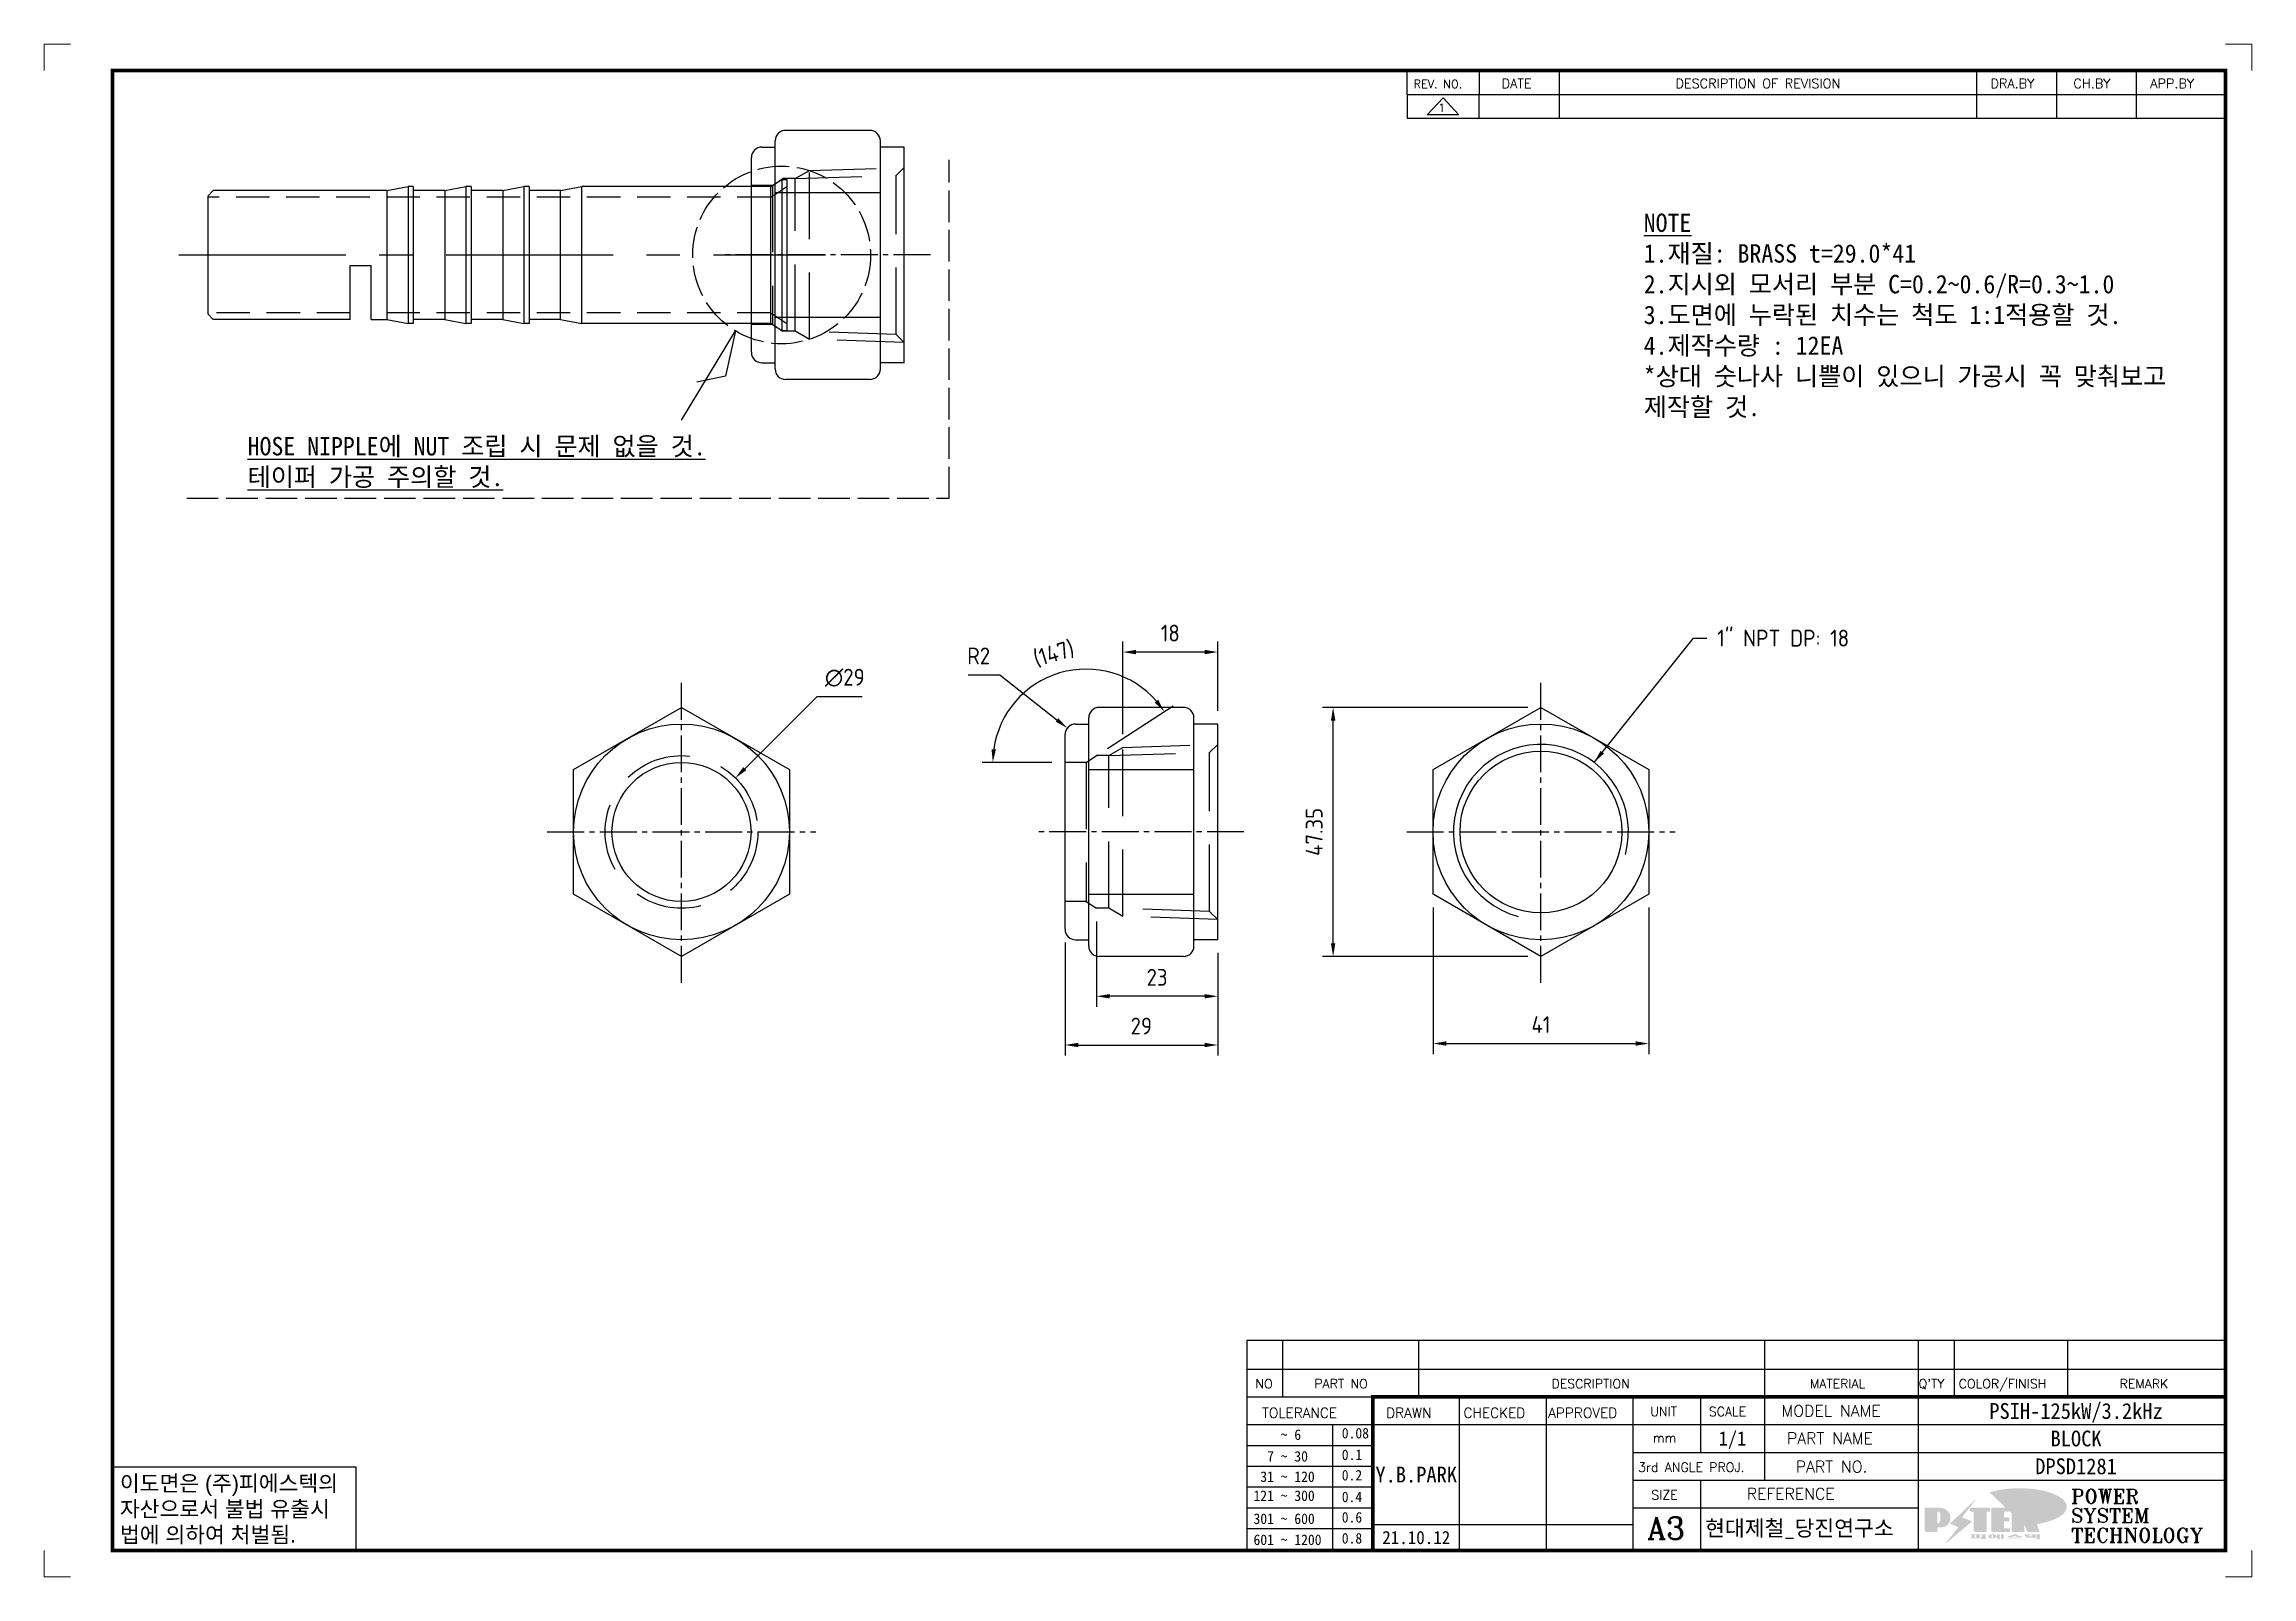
# Model space of a CAD drawing. Header units: millimetres. Extents: x 6089 to 10633, y -545 to 822.
# Drawn here: x 7434.3 to 7853.8, y -545.3 to -254 of the extents above; entities that cross this region are included whole.
import ezdxf
from ezdxf.enums import TextEntityAlignment as Align

# ---------------------------------------------------------------- set-up
doc = ezdxf.new("R2010")
doc.units = ezdxf.units.MM
for name, pattern in [('AM_ISO02W050', [7.5, 6, -1.5]), ('CENTER', [50.8, 31.75, -6.35, 6.35, -6.35]), ('CENTER1', [10, 7, -1, 1, -1]), ('HIDDEN', [9.525, 6.35, -3.175]), ('HIDDENX2', [19.05, 12.7, -6.35])]:
    doc.linetypes.add(name, pattern=pattern)
for name, color, linetype in [('FORMAT-1', 7, 'Continuous'), ('line', 3, 'Continuous'), ('THIN', 3, 'Continuous')]:
    doc.layers.add(name, color=color, linetype=linetype)
doc.styles.add('h1', font='')
doc.styles.add('HAN', font='')
doc.styles.add('RC', font='ROMANC.SHX')
doc.styles.add('ROMANT', font='romant')
doc.styles.add('RT', font='ROMANT.SHX', dxfattribs={"oblique": 15})
doc.styles.get("Standard").update_dxf_attribs({"font": 'ISOCP.SHX', "bigfont": 'WHGTXT.SHX'})
doc.styles.get('h1').set_extended_font_data('New Gulim')
doc.styles.get('HAN').set_extended_font_data('GulimChe')
doc.dimstyles.new('PS-1', dxfattribs={"dimtxt": 3.2, "dimasz": 2.5, "dimexe": 2, "dimexo": 2.5, "dimgap": 2, "dimtad": 1, "dimtoh": 1, "dimrnd": 0.05, "dimzin": 12, "dimdsep": 46, "dimtxsty": 'Standard', "dimcen": 0, "dimclrt": 2, "dimazin": 3, "dimtfac": 1, "dimtofl": 0, "dimtmove": 0, "dimatfit": 3, "dimfxl": 0, "dimtolj": 1, "dimtzin": 0, "dimarcsym": 0})

msp = doc.modelspace()

# ---------------------------------------------------------------- texts
at = {"color": 2, "char_height": 3.5, "attachment_point": 1, "style": 'HAN'}
for s, insert in [('{\\LNOTE\\P}1.재질: BRASS t=29.0*41\\P2.지시외 모서리 부분 C=0.2~0.6/R=0.3~1.0\\P3.도면에 누락된 치수는 척도 1:1적용할 것.\\P{\\C1;4.제작수량 : 12EA\\P*상대 숫나사 니쁠이 있으니 가공시 꼭 맞춰보고 제작할 것.}', (7738.25, -286.152)), ('{\\LHOSE NIPPLE에 NUT 조립 시 문제 없을 것.\\P테이퍼 가공 주의할 것.}', (7472.97, -328.623))]:
    msp.add_mtext_dynamic_manual_height_columns(s, width=99.15487, gutter_width=769.295, heights=[0], dxfattribs=dict(at, insert=insert))
at = {"color": 2, "insert": (7752.214, -365.248), "char_height": 3.2, "attachment_point": 1}
msp.add_mtext('1" NPT DP: 18', dxfattribs=at)

# ---------------------------------------------------------------- blocks, each defined once
blk = doc.blocks.new('re3')
at = {"color": 180}
for p, q in [((0, 0), (0, -4.55)), ((6.87, -0.64), (3.86, -3.91)), ((9.88, -3.91), (3.86, -3.91)), ((6.87, -0.64), (9.88, -3.91)), ((13.74, -4.55), (13.74, 0)), ((28.97, -4.55), (28.97, 0)), ((108.25, -4.55), (108.25, 0)), ((123.49, -4.55), (123.49, 0)), ((138.64, -4.55), (138.64, 0)), ((0, -4.55), (155.53, -4.55))]:
    blk.add_line(p, q, dxfattribs=at)
at = {"color": 2, "style": 'RC', "oblique": 15}
blk.add_attdef('REV.NO', text='', height=1.56, dxfattribs=at).set_placement((6.59, -2.56), align=Align.MIDDLE_CENTER)
blk.add_attdef('-1', text='', height=1.56, dxfattribs=at).set_placement((9.37, -1.66), align=Align.MIDDLE_LEFT)
at = {"color": 2, "style": 'HAN'}
for tag, p in [('REV.-DATE', (21.36, -2.28)), ('DRA.BY', (115.87, -2.28)), ('CH.BY', (131.07, -2.28)), ('APP.BY', (147.09, -2.28))]:
    blk.add_attdef(tag, text='', height=2.5, dxfattribs=at).set_placement(p, align=Align.MIDDLE_CENTER)
blk.add_attdef('DESCRIPTION-OF-REVISION', text='', height=2.5, dxfattribs=at).set_placement((31.61, -2.28), align=Align.MIDDLE_LEFT)
blk = doc.blocks.new('no3')
at = {"color": 180}
for p, q in [((0, 5.5), (0, 0)), ((0, 5.5), (186, 5.5)), ((6.79, 5.5), (6.79, 0)), ((32.74, 0.11), (32.74, 5.5)), ((98.4, 5.5), (98.4, 0)), ((127.61, 5.5), (127.61, 0)), ((134.43, 5.5), (134.43, 0)), ((155.98, 5.5), (155.98, 0))]:
    blk.add_line(p, q, dxfattribs=at)
at = {"color": 2, "style": 'HAN'}
for tag, p in [('PART-NO', (19.76, 2.75)), ('MATERIAL', (111.38, 2.75)), ("Q'TY", (131.02, 2.75)), ('COLOR/FINISH', (145.2, 2.75)), ('REMARK', (170.76, 2.75))]:
    blk.add_attdef(tag, text='', height=2.9, dxfattribs=at).set_placement(p, align=Align.MIDDLE_CENTER)
blk.add_attdef('DESCRIPTION', text='', height=2.9, dxfattribs=at).set_placement((34.51, 2.75), align=Align.MIDDLE_LEFT)
at = {"color": 2, "style": 'RT', "oblique": 15}
blk.add_attdef('NO', text='', height=1.74, dxfattribs=at).set_placement((3.38, 2.51), align=Align.MIDDLE_CENTER)
blk = doc.blocks.new('t3')
for p, q in [((0, 15.88), (46.25, 15.88)), ((0, 15.88), (0, 0)), ((46.25, 15.88), (46.25, 0)), ((0, 0), (46.25, 0))]:
    blk.add_line(p, q)
at = {"color": 1, "style": 'h1'}
for s, p in [('이도면은 (주)피에스텍의', (1.4, 11.29)), ('자산으로서 불법 유출시', (1.4, 6.41)), ('법에 의하여 처벌됨.', (1.4, 1.52))]:
    blk.add_text(s, height=3, dxfattribs=at).set_placement(p)
blk = doc.blocks.new('new LOGO')
at = {"layer": 'line'}
h = blk.add_hatch(color=1, dxfattribs=at)
h.paths.add_polyline_path([(41.5, 16.4), (54.3, 16.4, 1), (54.3, 82.9), (0, 82.9), (0, -0.1), (41.5, -0.1)])
h.paths.add_polyline_path([(41.5, 27.9), (41.5, 71.9), (43.6, 71.9, -0.414214), (54.6, 60.9), (54.6, 38.9, -0.414214), (43.6, 27.9)], flags=16)
h.paths.add_polyline_path([(214.7, 71.9), (227.5, 71.9), (227.5, 82.9), (159.7, 82.9), (159.7, 71.9), (172.5, 71.9), (172.5, -0.1), (214.7, -0.1)])
h.paths.add_polyline_path([(276, 37.4), (294.8, 37.4), (294.8, 49.1), (276, 49.1), (276, 71.9), (294.8, 71.9), (294.8, 82.9), (234.5, 82.9), (234.5, -0.1), (297, -0.1), (297, 10.9), (276, 10.9)])
h.paths.add_polyline_path([(347.2, 35.2), (359.7, -0.1), (400.5, -0.1), (379.6, 66.8), (399.7, 82.9), (380.6, 82.9), (347.2, 61.6), (347.2, 82.9), (305.5, 82.9), (305.5, -0.1), (347.2, -0.1)])
h = blk.add_hatch(color=250, dxfattribs=at)
h.paths.add_polyline_path([(44.5, 69.4), (46.6, 69.4, -0.129793), (52, 68, 0.221832), (43.6, 71.9), (41.5, 71.9), (41.5, 27.9), (43.6, 27.9, 0.02048), (44.5, 28)], flags=17)
h.paths.add_polyline_path([(44.5, 13.9), (57.3, 13.9, 0.72362), (77.1, 73.9, -0.679777), (54.3, 16.4), (41.5, 16.4), (41.5, -0.1), (3, -0.1), (3, -2.6), (44.5, -2.6)])
h.paths.add_polyline_path([(117.9, 14.2), (71.5, -44.4), (77.1, -39.6), (120.8, 15.6), (92, 28.9), (173.3, 106), (177.5, 111.4), (89.1, 27.6)])
h.paths.add_polyline_path([(162.7, 71.9), (162.7, 69.4), (172.5, 69.4), (172.5, 71.9)], flags=17)
h.paths.add_polyline_path([(217.7, 69.4), (230.5, 69.4), (230.5, 80.4), (227.5, 80.4), (227.5, 71.9), (214.7, 71.9), (214.7, -0.1), (175.5, -0.1), (175.5, -2.6), (217.7, -2.6)])
h.paths.add_polyline_path([(297.8, 46.6), (294.8, 46.6), (294.8, 37.4), (276, 37.4), (276, 10.9), (279, 10.9), (279, 34.9), (297.8, 34.9)])
h.paths.add_polyline_path([(300, 8.4), (297, 8.4), (297, -0.1), (237.5, -0.1), (237.5, -2.6), (300, -2.6)])
h.paths.add_polyline_path([(297.8, 80.4), (294.8, 80.4), (294.8, 71.9), (276, 71.9), (276, 49.1), (279, 49.1), (279, 69.4), (297.8, 69.4)])
h.paths.add_polyline_path([(350.2, 80.4), (347.2, 80.4), (347.2, 61.6), (350.2, 63.5)])
h.paths.add_polyline_path([(350.2, 26.7), (347.2, 35.2), (347.2, -0.1), (308.5, -0.1), (308.5, -2.6), (350.2, -2.6)])
h.paths.add_polyline_path([(402.7, 80.4), (396.5, 80.4), (379.6, 66.8), (400.5, -0.1), (361.8, -0.1), (362.7, -2.6), (403.5, -2.6), (382.6, 64.3)])
blk.add_hatch(color=5, dxfattribs=at).paths.add_polyline_path([(166.3, 35), (131, 49), (180.4, 112.7), (92, 28.9), (120.8, 15.6), (74.4, -43)])
h = blk.add_hatch(color=253, dxfattribs=at)
edge = h.paths.add_edge_path()
edge.add_ellipse((333.9, 86.4), major_axis=(-165.9, 0), ratio=0.39426, start_angle=111.51268, end_angle=334.46902)
edge.add_ellipse((314.1, 81.2), major_axis=(-153.7, 0), ratio=0.40699, start_angle=121.30662, end_angle=327.74369, ccw=False)
edge.add_line((394, 27.8), (394.7, 25.6))
h = blk.add_hatch(color=250, dxfattribs=at)
edge = h.paths.add_edge_path()
edge.add_ellipse((237.8, -17.6), major_axis=(-14.3, 0), ratio=0.526336, start_angle=192.2456, end_angle=269.07481)
edge.add_line((238.1, -10.1), (237.6, -10.1))
edge.add_ellipse((237.8, -17.6), major_axis=(-14.3, 0), ratio=0.526336, start_angle=270.92519, end_angle=449.07481)
edge.add_line((237.6, -25.1), (238.1, -25.1))
edge.add_ellipse((237.8, -17.6), major_axis=(-14.3, 0), ratio=0.526336, start_angle=450.92519, end_angle=527.7544)
edge.add_line((251.7, -19.2), (254.1, -19.2))
edge.add_line((254.1, -19.2), (254.1, -27.1))
edge.add_line((254.1, -27.1), (263.1, -27.1))
edge.add_line((263.1, -27.1), (263.1, -10.1))
edge.add_line((263.1, -10.1), (254.1, -10.1))
edge.add_line((254.1, -10.1), (254.1, -16))
edge.add_line((254.1, -16), (251.7, -16))
h.paths.add_polyline_path([(241, -16.4), (241, -18.7, -1), (234.4, -18.7), (234.4, -16.4, -1)], flags=16)
h.paths.add_polyline_path([(278.2, -10.1), (268.1, -10.1), (268.1, -27.1), (278.2, -27.1)])
h.paths.add_polyline_path([(310.3, -10.1), (310.3, -11.1, -0.157169), (289.3, -17.5), (294, -19.9, 0.128407), (316.3, -15.9, 0.128407), (338.6, -19.9), (343.3, -17.5, -0.157169), (322.2, -11.1), (322.2, -10.1)])
h.paths.add_polyline_path([(342.1, -25.1), (342.1, -22.3), (290.4, -22.3), (290.4, -25.1)])
h.paths.add_polyline_path([(352, -10.1), (352, -16.2, 0.414214), (354, -18.2), (378.7, -18.2), (378.7, -19.6), (390.2, -19.6), (390.2, -10.1), (378.7, -10.1), (378.7, -13.6), (374.7, -13.6), (374.7, -15.1), (378.7, -15.1), (378.7, -16.2), (364.7, -16.2), (364.7, -15.1), (371.2, -15.1), (371.2, -13.6), (364.7, -13.6), (364.7, -12.6), (374.7, -12.6), (374.7, -10.1)])
h.paths.add_polyline_path([(393.8, -10.1), (393.8, -19.6), (405, -19.6), (405, -10.1)])
h.paths.add_polyline_path([(405, -27.1), (405, -20.9), (356.8, -20.9), (356.8, -23), (391.8, -23), (391.8, -27.1)])
h.paths.add_polyline_path([(200.4, -10.1), (200.4, -22.3), (193.2, -22.3), (193.2, -12.6), (196.6, -12.6), (196.6, -10.1), (161, -10.1), (161, -12.6), (164.5, -12.6), (164.5, -22.3), (161, -22.3), (161, -25.1), (200.4, -25.1), (200.4, -27.1), (213.9, -27.1), (213.9, -10.1)])
h.paths.add_polyline_path([(182, -12.6), (175.6, -12.6), (175.6, -22.3), (182, -22.3)], flags=17)
blk = doc.blocks.new('format-3')
at = {"color": 3, "lineweight": 9}
for p, q in [((0, 286.3), (0, 291.3)), ((5, 291.3), (0, 291.3)), ((414.5, 291.3), (419.5, 291.3)), ((419.5, 286.3), (419.5, 291.3)), ((0, 5), (0, 0)), ((419.5, 5), (419.5, 0)), ((5, 0), (0, 0)), ((414.5, 0), (419.5, 0))]:
    blk.add_line(p, q, dxfattribs=at)
at = {"color": 180}
for p, q in [((258.97, 281.75), (258.97, 286.3)), ((272.71, 281.75), (272.71, 286.3)), ((287.94, 281.75), (287.94, 286.3)), ((367.22, 281.75), (367.22, 286.3)), ((382.45, 281.75), (382.45, 286.3)), ((397.61, 281.75), (397.61, 286.3)), ((258.97, 281.75), (414.5, 281.75)), ((228.5, 39.49), (228.5, 5)), ((228.5, 39.49), (414.5, 39.49)), ((235.29, 39.49), (235.29, 34.21)), ((261.24, 34.21), (261.24, 39.49)), ((326.9, 39.49), (326.9, 34.21)), ((356.11, 39.49), (356.11, 34.21)), ((362.93, 39.49), (362.93, 34.21)), ((384.48, 39.49), (384.48, 34.21)), ((228.5, 34.21), (252.48, 34.21)), ((268.96, 5), (268.96, 34.21)), ((285.45, 5), (285.45, 34.21)), ((301.94, 5), (301.94, 34.21)), ((314.72, 34.21), (314.72, 23.65)), ((326.9, 34.21), (326.9, 18.37)), ((356.11, 34.21), (356.11, 5)), ((228.5, 28.93), (252.48, 28.93)), ((244.89, 5.23), (244.89, 28.93)), ((252.48, 28.93), (414.5, 28.93)), ((228.5, 24.98), (252.48, 24.98)), ((228.5, 21.03), (252.48, 21.03)), ((301.94, 23.65), (414.5, 23.65)), ((228.5, 17.08), (252.48, 17.08)), ((301.94, 18.37), (414.5, 18.37)), ((314.72, 18.37), (314.72, 5)), ((228.5, 13.13), (252.48, 13.13)), ((301.94, 13.09), (356.11, 13.09)), ((228.5, 9.18), (252.48, 9.18)), ((252.48, 9.95), (301.94, 9.95))]:
    blk.add_line(p, q, dxfattribs=at)
at = {"const_width": 0.7}
blk.add_lwpolyline([(252.48, 5), (252.48, 34.21), (414.5, 34.21)], dxfattribs=at)
at = {"layer": 'FORMAT-1', "const_width": 0.7}
blk.add_lwpolyline([(13, 5), (13, 286.3), (414.5, 286.3), (414.5, 5)], close=True, dxfattribs=at)
blk.add_blockref('t3', (13, 5))
at = {"xscale": 0.05400000000000027, "yscale": 0.05400000000000027, "zscale": 0.05400000000000027}
blk.add_blockref('new LOGO', (357.35, 8.65), dxfattribs=at)
at = {"color": 2}
for s, height, style, p in [('REV. NO.', 1.56, 'RC', (260.23, 282.95)), ('DATE', 1.788, 'RC', (276.95, 282.94)), ('DESCRIPTION OF REVISION', 1.7875, 'RC', (309.98, 282.94)), ('DRA.BY', 1.788, 'RC', (369.83, 282.94)), ('CH.BY', 1.788, 'RC', (385.59, 282.94)), ('APP.BY', 1.788, 'RC', (400.18, 282.94)), ('COLOR/FINISH', 1.7424, 'RC', (363.8, 35.83)), ('NO', 1.742, 'RC', (230.16, 35.83)), ('PART NO', 1.742, 'RC', (241.36, 35.83)), ('DESCRIPTION', 1.7424, 'RC', (286.43, 35.83)), ('MATERIAL', 1.742, 'RC', (335.52, 35.83)), ("Q'TY", 1.742, 'RC', (356.17, 35.83)), ('REMARK', 1.742, 'RC', (394.37, 35.83)), (' TOLERANCE', 1.9, 'RC', (230.11, 30.22)), ('DRAWN', 1.9, 'RC', (255, 30.22)), ('CHECKED', 1.9, 'RC', (269.71, 30.22)), ('APPROVED', 1.9, 'RC', (285.8, 30.22)), ('UNIT', 1.742, 'RC', (305.19, 30.55)), ('SCALE', 1.742, 'RC', (316.32, 30.55)), ('MODEL NAME', 2.178, 'RC', (330.12, 30.46)), ('    ~ 6', 2, 'HAN', (229.8, 26.03)), ('0.08', 2, 'HAN', (246.57, 26.31)), ('mm', 1.742, 'RC', (305.67, 25.56)), ('PART NAME', 2.178, 'RC', (331.17, 25.24)), ('  7 ~ 30', 2, 'HAN', (229.8, 21.91)), ('0.1', 2, 'HAN', (246.57, 22.2)), ('3rd ANGLE PROJ.', 1.7424, 'RC', (302.87, 19.97)), ('PART NO.', 2.178, 'RC', (332.84, 19.85)), (' 31 ~ 120', 2, 'HAN', (229.8, 18.04)), ('0.2', 2, 'HAN', (246.57, 18.32)), ('REFERENCE', 2.178, 'RC', (323.52, 14.69)), ('121 ~ 300', 2, 'HAN', (229.8, 14.42)), ('0.4', 2, 'HAN', (246.57, 14.2)), ('SIZE', 1.742, 'RC', (305.39, 14.71)), ('301 ~ 600', 2, 'HAN', (229.8, 10.04)), ('0.6', 2, 'HAN', (246.57, 10.32)), ('601 ~ 1200', 2, 'HAN', (229.8, 6.05)), ('0.8', 2, 'HAN', (246.57, 6.33))]:
    blk.add_text(s, height=height, dxfattribs=dict(at, style=style)).set_placement(p)
at = {"style": 'ROMANT'}
for s, p in [('POWER', (385.15, 13.96)), ('SYSTEM', (385.15, 10.31)), ('TECHNOLOGY', (385.15, 6.56))]:
    blk.add_text(s, height=2.7, dxfattribs=at).set_placement(p)
at = {"color": 2, "lineweight": 25, "style": 'RC'}
blk.add_text('A3', height=4.182, dxfattribs=at).set_placement((304.61, 7.14))
at = {"style": 'HAN'}
for tag, height, p in [('MODEL-NAME', 3, (386.1, 31.53)), ('SCALE', 2.7, (320.81, 26.29)), ('PART-NAME', 3, (386.1, 26.29)), ('CH-BY', 3, (277.21, 19.44)), ('PART-NO', 3, (386.1, 21.01)), ('DRA-BY', 3, (260.72, 19.44)), ('APP-BY', 3, (293.7, 19.44)), ('DRA-DATE', 2.5, (260.72, 7.47)), ('CH-DATE', 2.5, (277.21, 7.47)), ('APP-DATE', 2.5, (293.7, 7.47)), ('관련업체', 3, (333.52, 9.26))]:
    blk.add_attdef(tag, text='', height=height, dxfattribs=at).set_placement(p, align=Align.MIDDLE_CENTER)
blk = doc.blocks.new('*D334')
at = {"color": 0, "linetype": 'ByBlock', "lineweight": -2}
for p, q in [((7581.12, -377.98), (7567.43, -391.66)), ((7589.75, -377.98), (7581.12, -377.98))]:
    blk.add_line(p, q, dxfattribs=at)
at = {"color": 0}
blk.add_solid([(7567.14, -391.37), (7567.72, -391.96), (7565.66, -393.43)], dxfattribs=at)
at = {"layer": 'DEFPOINTS', "color": 0}
for p in [(7565.66, -393.43), (7545.15, -413.94)]:
    blk.add_point(p, dxfattribs=at)
at = {"color": 2, "insert": (7586.44, -374.38), "char_height": 3.2, "attachment_point": 5}
blk.add_mtext('\\A1;∅29', dxfattribs=at)
blk = doc.blocks.new('*D335')
at = {"color": 0, "linetype": 'ByBlock', "lineweight": -2}
for p, q in [((7636.37, -387.82), (7648.83, -379.72)), ((7625.79, -390.47), (7612.56, -390.47))]:
    blk.add_line(p, q, dxfattribs=at)
blk.add_arc((7632.29, -390.47), 17.73, 41.1107, 171.9132, dxfattribs=at)
at = {"color": 0}
for points in [[(7645.98, -378.57), (7645.31, -379.07), (7647.15, -380.81)], [(7615.15, -388.01), (7614.32, -387.95), (7614.56, -390.47)]]:
    blk.add_solid(points, dxfattribs=at)
at = {"layer": 'DEFPOINTS', "color": 0}
for p in [(7634.75, -372.92), (7634.27, -389.18), (7628.29, -390.47), (7632.29, -390.47), (7632.29, -390.47)]:
    blk.add_point(p, dxfattribs=at)
at = {"color": 2, "insert": (7626.18, -369.87), "char_height": 3.2, "attachment_point": 5, "rotation": 16.5119}
blk.add_mtext('\\A1;(147)', dxfattribs=at)
blk = doc.blocks.new('*D336')
at = {"color": 0, "linetype": 'ByBlock', "lineweight": -2}
for p, q in [((7698.22, -418.02), (7698.22, -445.9)), ((7739.22, -418.02), (7739.22, -445.9)), ((7700.72, -443.9), (7736.72, -443.9))]:
    blk.add_line(p, q, dxfattribs=at)
at = {"color": 0}
for points in [[(7700.72, -443.48), (7700.72, -444.31), (7698.22, -443.9)], [(7736.72, -443.48), (7736.72, -444.31), (7739.22, -443.9)]]:
    blk.add_solid(points, dxfattribs=at)
at = {"layer": 'DEFPOINTS', "color": 0}
for p in [(7698.22, -415.52), (7739.22, -415.52), (7739.22, -443.9)]:
    blk.add_point(p, dxfattribs=at)
at = {"color": 2, "insert": (7718.72, -440.3), "char_height": 3.2, "attachment_point": 5}
blk.add_mtext('\\A1;41', dxfattribs=at)
blk = doc.blocks.new('*D337')
at = {"color": 0, "linetype": 'ByBlock', "lineweight": -2}
for p, q in [((7716.22, -380.01), (7677.23, -380.01)), ((7679.23, -424.86), (7679.23, -382.51)), ((7716.22, -427.36), (7677.23, -427.36))]:
    blk.add_line(p, q, dxfattribs=at)
at = {"color": 0}
for points in [[(7678.81, -382.51), (7679.65, -382.51), (7679.23, -380.01)], [(7678.81, -424.86), (7679.65, -424.86), (7679.23, -427.36)]]:
    blk.add_solid(points, dxfattribs=at)
at = {"layer": 'DEFPOINTS', "color": 0}
for p in [(7679.23, -380.01), (7718.72, -380.01), (7718.72, -427.36)]:
    blk.add_point(p, dxfattribs=at)
at = {"color": 2, "insert": (7675.63, -403.68), "char_height": 3.2, "attachment_point": 5, "rotation": 90}
blk.add_mtext('\\A1;47.35', dxfattribs=at)
blk = doc.blocks.new('*D338')
at = {"color": 0, "linetype": 'ByBlock', "lineweight": -2}
for p, q in [((7634.27, -420.68), (7634.27, -436.92)), ((7657.29, -426.68), (7657.29, -436.92)), ((7654.79, -434.92), (7636.77, -434.92))]:
    blk.add_line(p, q, dxfattribs=at)
at = {"color": 0}
for points in [[(7636.77, -434.5), (7636.77, -435.34), (7634.27, -434.92)], [(7654.79, -434.5), (7654.79, -435.34), (7657.29, -434.92)]]:
    blk.add_solid(points, dxfattribs=at)
at = {"layer": 'DEFPOINTS', "color": 0}
for p in [(7634.27, -418.18), (7657.29, -424.18), (7634.27, -434.92)]:
    blk.add_point(p, dxfattribs=at)
at = {"color": 2, "insert": (7645.78, -431.32), "char_height": 3.2, "attachment_point": 5}
blk.add_mtext('\\A1;23', dxfattribs=at)
blk = doc.blocks.new('*D339')
at = {"color": 0, "linetype": 'ByBlock', "lineweight": -2}
for p, q in [((7628.29, -424.68), (7628.29, -446.18)), ((7657.29, -426.68), (7657.29, -446.18)), ((7630.79, -444.18), (7654.79, -444.18))]:
    blk.add_line(p, q, dxfattribs=at)
at = {"color": 0}
for points in [[(7630.79, -443.76), (7630.79, -444.6), (7628.29, -444.18)], [(7654.79, -443.76), (7654.79, -444.6), (7657.29, -444.18)]]:
    blk.add_solid(points, dxfattribs=at)
at = {"layer": 'DEFPOINTS', "color": 0}
for p in [(7628.29, -422.18), (7657.29, -424.18), (7657.29, -444.18)]:
    blk.add_point(p, dxfattribs=at)
at = {"color": 2, "insert": (7642.79, -440.58), "char_height": 3.2, "attachment_point": 5}
blk.add_mtext('\\A1;29', dxfattribs=at)
blk = doc.blocks.new('*D340')
at = {"color": 0, "linetype": 'ByBlock', "lineweight": -2}
for p, q in [((7639.29, -385.12), (7639.29, -367.5)), ((7657.29, -380.68), (7657.29, -367.5)), ((7654.79, -369.5), (7641.79, -369.5))]:
    blk.add_line(p, q, dxfattribs=at)
at = {"color": 0}
for points in [[(7641.79, -369.08), (7641.79, -369.92), (7639.29, -369.5)], [(7654.79, -369.08), (7654.79, -369.92), (7657.29, -369.5)]]:
    blk.add_solid(points, dxfattribs=at)
at = {"layer": 'DEFPOINTS', "color": 0}
for p in [(7639.29, -369.5), (7657.29, -383.18), (7639.29, -387.62)]:
    blk.add_point(p, dxfattribs=at)
at = {"color": 2, "insert": (7648.29, -365.9), "char_height": 3.2, "attachment_point": 5}
blk.add_mtext('\\A1;18', dxfattribs=at)
blk = doc.blocks.new('*D341')
at = {"color": 0, "linetype": 'ByBlock', "lineweight": -2}
for p, q in [((7609.87, -373.83), (7615.9, -373.83)), ((7615.9, -373.83), (7626.75, -382.4))]:
    blk.add_line(p, q, dxfattribs=at)
at = {"color": 0}
blk.add_solid([(7627.01, -382.07), (7626.5, -382.72), (7628.72, -383.94)], dxfattribs=at)
at = {"layer": 'DEFPOINTS', "color": 0}
for p in [(7628.72, -383.94), (7630.29, -385.18)]:
    blk.add_point(p, dxfattribs=at)
at = {"color": 2, "insert": (7611.88, -370.23), "char_height": 3.2, "attachment_point": 5}
blk.add_mtext('\\A1;R2', dxfattribs=at)
blk = doc.blocks.new('A$C2CBF475D')
at = {"color": 6}
for p, q in [((-77, 12.25), (-73, 13)), ((-73, 13), (-73, -13)), ((-72, 13), (-73, 13)), ((-72, 13), (-72, -13)), ((-66, 12.25), (-62, 13)), ((-62, 13), (-62, -13)), ((-61, 13), (-62, 13)), ((-61, 13), (-61, -13)), ((-55, 12.25), (-51, 13)), ((-51, 13), (-51, -13)), ((-50, 13), (-51, 13)), ((-50, 13), (-50, -13)), ((-44, 12.25), (-40, 13)), ((-40, -13), (-40, 13)), ((-4.08, 13), (-40, 13)), ((-4.08, 12.99), (-2, 14.34)), ((-4.08, -13), (-4.08, 13)), ((-2, 14.34), (-2, -14.34)), ((-2, 14.34), (-1, 14.34)), ((-1, 14.34), (-1, -14.34)), ((-111, 11.25), (-110, 12.25)), ((-111, -11.25), (-111, 11.25)), ((-77, 12.25), (-110, 12.25)), ((-77, 12.25), (-77, -12.25)), ((-66, 12.25), (-72, 12.25)), ((-66, 12.25), (-66, -12.25)), ((-55, 12.25), (-61, 12.25)), ((-55, 12.25), (-55, -12.25)), ((-44, 12.25), (-50, 12.25)), ((-44, -12.25), (-44, 12.25)), ((-84, -2), (-80, -2)), ((-84, -12.25), (-84, -2)), ((-80, -12.25), (-80, -2)), ((-110, -12.25), (-111, -11.25)), ((-84, -12.25), (-110, -12.25)), ((-80, -12.25), (-77, -12.25)), ((-77, -12.25), (-73, -13)), ((-66, -12.25), (-72, -12.25)), ((-66, -12.25), (-62, -13)), ((-55, -12.25), (-61, -12.25)), ((-55, -12.25), (-51, -13)), ((-44, -12.25), (-50, -12.25)), ((-44, -12.25), (-40, -13)), ((-72, -13), (-73, -13)), ((-61, -13), (-62, -13)), ((-50, -13), (-51, -13)), ((-4.08, -13), (-40, -13)), ((-4.08, -12.99), (-2, -14.34)), ((-2, -14.34), (-1, -14.34))]:
    blk.add_line(p, q, dxfattribs=at)
at = {"color": 2, "linetype": 'HIDDEN'}
for p, q in [((-4.08, 11), (-1, 13)), ((-4.08, 11), (-111, 11)), ((-84, -11), (-111, -11)), ((-4.08, -11), (-77, -11)), ((-4.08, -11), (-1, -13))]:
    blk.add_line(p, q, dxfattribs=at)
at = {"color": 1, "linetype": 'CENTER'}
blk.add_line((-116.57, 0), (6.31, 0), dxfattribs=at)
blk = doc.blocks.new('A$C706B1240')
at = {"color": 230}
for p, q in [((0, -21.67), (0, 21.67)), ((18, 23.67), (2, 23.67)), ((20, -21.67), (20, 21.67)), ((-4.5, -18.5), (-4.5, 18.5)), ((-2.5, 20.5), (0, 20.5)), ((24.5, 20.5), (20, 20.5)), ((24.5, -20.5), (24.5, 20.5)), ((0, 11.84), (20, 11.84)), ((0, -11.84), (20, -11.84)), ((-2.5, -20.5), (0, -20.5)), ((24.5, -20.5), (20, -20.5)), ((18, -23.67), (2, -23.67))]:
    blk.add_line(p, q, dxfattribs=at)
at = {"color": 2, "linetype": 'HIDDENX2'}
for p, q in [((-0.5, 13.21), (-4.5, 13.21)), ((-0.5, 13.21), (1.49, 14.5)), ((-0.5, 13.21), (-0.5, -13.21)), ((3.8, 14.5), (1.49, 14.5)), ((6.5, -16.06), (6.5, 16.06)), ((-0.5, -13.21), (-4.5, -13.21)), ((-0.5, -13.21), (1.49, -14.5)), ((3.8, -14.5), (1.49, -14.5))]:
    blk.add_line(p, q, dxfattribs=at)
at = {"color": 1, "linetype": 'CENTER1'}
blk.add_line((29.5, 0), (-9.5, 0), dxfattribs=at)
at = {"color": 2, "linetype": 'HIDDENX2'}
for points in [[(3.8, 14.5), (6.5, 16.06), (24.5, 16.62)], [(22.98, -15.1), (3.8, -14.5), (3.8, 14.5), (22.98, 15.1)], [(24.5, -16.62), (22.98, -15.1), (22.98, 15.1), (24.5, 16.62)], [(24.5, -16.62), (6.5, -16.06), (3.8, -14.5)]]:
    blk.add_lwpolyline(points, dxfattribs=at)
at = {"color": 230}
for centre, start, end in [((2, 21.67), 90, 180), ((18, 21.67), 360, 90), ((-2.5, 18.5), 90, 180), ((-2.5, -18.5), 180, 270), ((2, -21.67), 180, 270), ((18, -21.67), 270, 0)]:
    blk.add_arc(centre, 2, start, end, dxfattribs=at)

# ---------------------------------------------------------------- dimensions: what is measured, and where the dimension line sits
for base, p1, p2, picture, middle in [((7639.291, -369.502), (7657.291, -383.184), (7639.291, -387.622), '*D340', (7648.291, -365.902)), ((7634.271, -434.921), (7657.291, -424.184), (7634.271, -418.184), '*D338', (7645.781, -431.321)), ((7739.216, -443.896), (7698.216, -415.519), (7739.216, -415.519), '*D336', (7718.716, -440.296)), ((7657.2906, -444.1784), (7628.2864, -422.1837), (7657.2906, -424.1837), '*D339', (7642.7885, -440.578))]:
    dim = msp.add_linear_dim(base=base, p1=p1, p2=p2, dimstyle='PS-1', override={"dimarcsym": 1})
    dim.commit()
    dim.dimension.update_dxf_attribs({"geometry": picture, "text_midpoint": middle})
dim = msp.add_radius_dim(center=(7630.286, -385.184), mpoint=(7628.716, -383.945), dimstyle='PS-1', override={"dimarcsym": 1})
dim.commit()
dim.dimension.update_dxf_attribs({"geometry": '*D341', "text_midpoint": (7611.882, -373.831), "dimtype": 164})
dim = msp.add_angular_dim_2l(base=(7634.749, -372.918), line1=((7632.286, -390.474), (7628.286, -390.474)), line2=((7632.286, -390.474), (7634.271, -389.184)), text='(147)', dimstyle='PS-1', override={"dimarcsym": 1})
dim.commit()
dim.dimension.update_dxf_attribs({"geometry": '*D335', "text_midpoint": (7626.179, -369.873)})
dim = msp.add_diameter_dim_2p(p1=(7545.154, -413.936), p2=(7565.662, -393.432), dimstyle='PS-1', override={"dimarcsym": 1})
dim.commit()
dim.dimension.update_dxf_attribs({"geometry": '*D334', "text_midpoint": (7586.435, -377.975), "dimtype": 163})
dim = msp.add_linear_dim(base=(7679.231, -380.012), p1=(7718.716, -427.355), p2=(7718.716, -380.012), angle=90, dimstyle='PS-1', override={"dimarcsym": 1})
dim.commit()
dim.dimension.update_dxf_attribs({"geometry": '*D337', "text_midpoint": (7675.631, -403.684)})

# ---------------------------------------------------------------- linework, layer by layer
at = {"color": 1, "linetype": 'CENTER1'}
for p, q in [((7555.408, -432.355), (7555.408, -375.012)), ((7718.716, -432.355), (7718.716, -375.012)), ((7529.908, -403.684), (7580.908, -403.684)), ((7662.291, -403.684), (7623.286, -403.684)), ((7693.216, -403.684), (7744.216, -403.684))]:
    msp.add_line(p, q, dxfattribs=at)
at = {"color": 230}
for p, q in [((7650.791, -380.012), (7634.786, -380.012)), ((7628.286, -422.184), (7628.286, -385.184)), ((7630.286, -383.184), (7632.786, -383.184)), ((7632.786, -425.355), (7632.786, -382.012)), ((7652.791, -425.355), (7652.791, -382.012)), ((7657.291, -383.184), (7652.791, -383.184)), ((7657.291, -424.184), (7657.291, -383.184)), ((7632.786, -391.848), (7652.791, -391.848)), ((7632.786, -415.519), (7652.791, -415.519)), ((7630.286, -424.184), (7632.786, -424.184)), ((7650.791, -427.355), (7634.786, -427.355)), ((7657.291, -424.184), (7652.791, -424.184))]:
    msp.add_line(p, q, dxfattribs=at)
at = {"color": 2, "linetype": 'HIDDENX2'}
for p, q in [((7632.286, -390.474), (7634.271, -389.184)), ((7636.585, -389.184), (7634.271, -389.184)), ((7639.291, -419.746), (7639.291, -387.622)), ((7632.286, -390.474), (7628.286, -390.474)), ((7632.286, -390.474), (7632.286, -416.893)), ((7632.286, -416.893), (7628.286, -416.893)), ((7632.286, -416.893), (7634.271, -418.184)), ((7636.585, -418.184), (7634.271, -418.184))]:
    msp.add_line(p, q, dxfattribs=at)
at = {"color": 6, "linetype": 'AM_ISO02W050'}
msp.add_lwpolyline([(7461.394, -340.277), (7606.261, -340.277), (7606.261, -275.936)], dxfattribs=at)
at = {"color": 2}
msp.add_lwpolyline([(7555.378, -325.425), (7565.678, -308.459), (7563.758, -317.051), (7558.304, -318.175)], dxfattribs=at)
at = {"color": 230}
for points in [[(7575.908, -391.848), (7575.908, -415.519), (7555.408, -427.355), (7534.908, -415.519), (7534.908, -391.848), (7555.408, -380.012), (7575.908, -391.848)], [(7739.216, -391.848), (7739.216, -415.519), (7718.716, -427.355), (7698.216, -415.519), (7698.216, -391.848), (7718.716, -380.012), (7739.216, -391.848)]]:
    msp.add_lwpolyline(points, dxfattribs=at)
at = {"color": 2, "linetype": 'HIDDENX2'}
for points in [[(7636.583, -389.185), (7639.291, -387.622), (7657.291, -387.059)], [(7655.764, -418.782), (7636.583, -418.182), (7636.583, -389.185), (7655.764, -388.585)], [(7657.291, -420.308), (7655.764, -418.782), (7655.764, -388.585), (7657.291, -387.059)], [(7657.291, -420.308), (7639.291, -419.746), (7636.583, -418.182)]]:
    msp.add_lwpolyline(points, dxfattribs=at)
at = {"color": 6, "linetype": 'AM_ISO02W050'}
msp.add_circle((7574.442, -294.023), 16.887, dxfattribs=at)
at = {"color": 230}
for centre, radius in [((7555.408, -403.684), 20.5), ((7718.716, -403.684), 20.5), ((7555.408, -403.684), 13.21)]:
    msp.add_circle(centre, radius, dxfattribs=at)
at = {"color": 2, "linetype": 'HIDDENX2'}
msp.add_circle((7555.408, -403.684), 14.5, dxfattribs=at)
msp.add_circle((7718.716, -403.684), 15.375)
at = {"color": 230}
for centre, start, end in [((7634.786, -382.012), 90, 180), ((7650.791, -382.012), 360, 90), ((7630.286, -385.184), 90, 180), ((7630.286, -422.184), 180, 270), ((7634.786, -425.355), 180, 270), ((7650.791, -425.355), 270, 0)]:
    msp.add_arc(centre, 2, start, end, dxfattribs=at)
at = {"layer": 'THIN'}
msp.add_arc((7718.716, -403.684), 16.625, 345, 255, dxfattribs=at)

# ---------------------------------------------------------------- block references
ref = msp.add_blockref('format-3', (7434.302, -545.26))
ref.add_attrib('DRA-DATE', '21.10.12', dxfattribs={"height": 2.5, "style": 'HAN'}).set_placement((7695.022, -537.785), align=Align.MIDDLE_CENTER)
ref.add_attrib('DRA-BY', 'Y.B.PARK', dxfattribs={"height": 3, "style": 'HAN'}).set_placement((7695.022, -525.818), align=Align.MIDDLE_CENTER)
ref.add_attrib('MODEL-NAME', 'PSIH-125kW/3.2kHz', dxfattribs={"lineweight": 35, "height": 3, "style": 'HAN'}).set_placement((7820.397, -513.735), align=Align.MIDDLE_CENTER)
ref.add_attrib('PART-NAME', 'BLOCK', dxfattribs={"lineweight": 35, "height": 3, "style": 'HAN'}).set_placement((7820.397, -518.966), align=Align.MIDDLE_CENTER)
ref.add_attrib('PART-NO', 'DPSD1281', dxfattribs={"lineweight": 35, "height": 3, "style": 'HAN'}).set_placement((7820.397, -524.246), align=Align.MIDDLE_CENTER)
ref.add_attrib('SCALE', '1/1', dxfattribs={"height": 2.7, "style": 'HAN'}).set_placement((7755.11, -518.966), align=Align.MIDDLE_CENTER)
ref.add_attrib('관련업체', '현대제철_당진연구소', dxfattribs={"height": 3, "style": 'HAN'}).set_placement((7767.825, -535.998), align=Align.MIDDLE_CENTER)
ref = msp.add_blockref('re3', (7693.267, -263.51))
ref.add_attrib('REV.NO', '1', dxfattribs={"color": 2, "height": 1.56, "style": 'RC'}).set_placement((7699.856, -266.068), align=Align.MIDDLE_CENTER)
for name, p in [('A$C706B1240', (7573.2, -294.023)), ('A$C2CBF475D', (7576.442, -294.023)), ('no3', (7662.802, -505.766))]:
    msp.add_blockref(name, p)

msp.set_redraw_order([(e.dxf.handle, doc.entitydb.next_handle()) for e in msp.query("TEXT MTEXT ATTDEF DIMENSION ARC_DIMENSION")])  # texts and dimensions are drawn at this point

# ---------------------------------------------------------------- leaders
at = {"annotation_type": 0, "has_hookline": 1, "hookline_direction": 0, "text_width": 26.36}
msp.add_leader([(7728.812, -390.476), (7747.714, -366.848), (7750.214, -366.848)], dimstyle='PS-1', override={"dimgap": 2, "dimtad": 0, "dimarcsym": 1}, dxfattribs=at)

doc.saveas('drawing.dxf')
